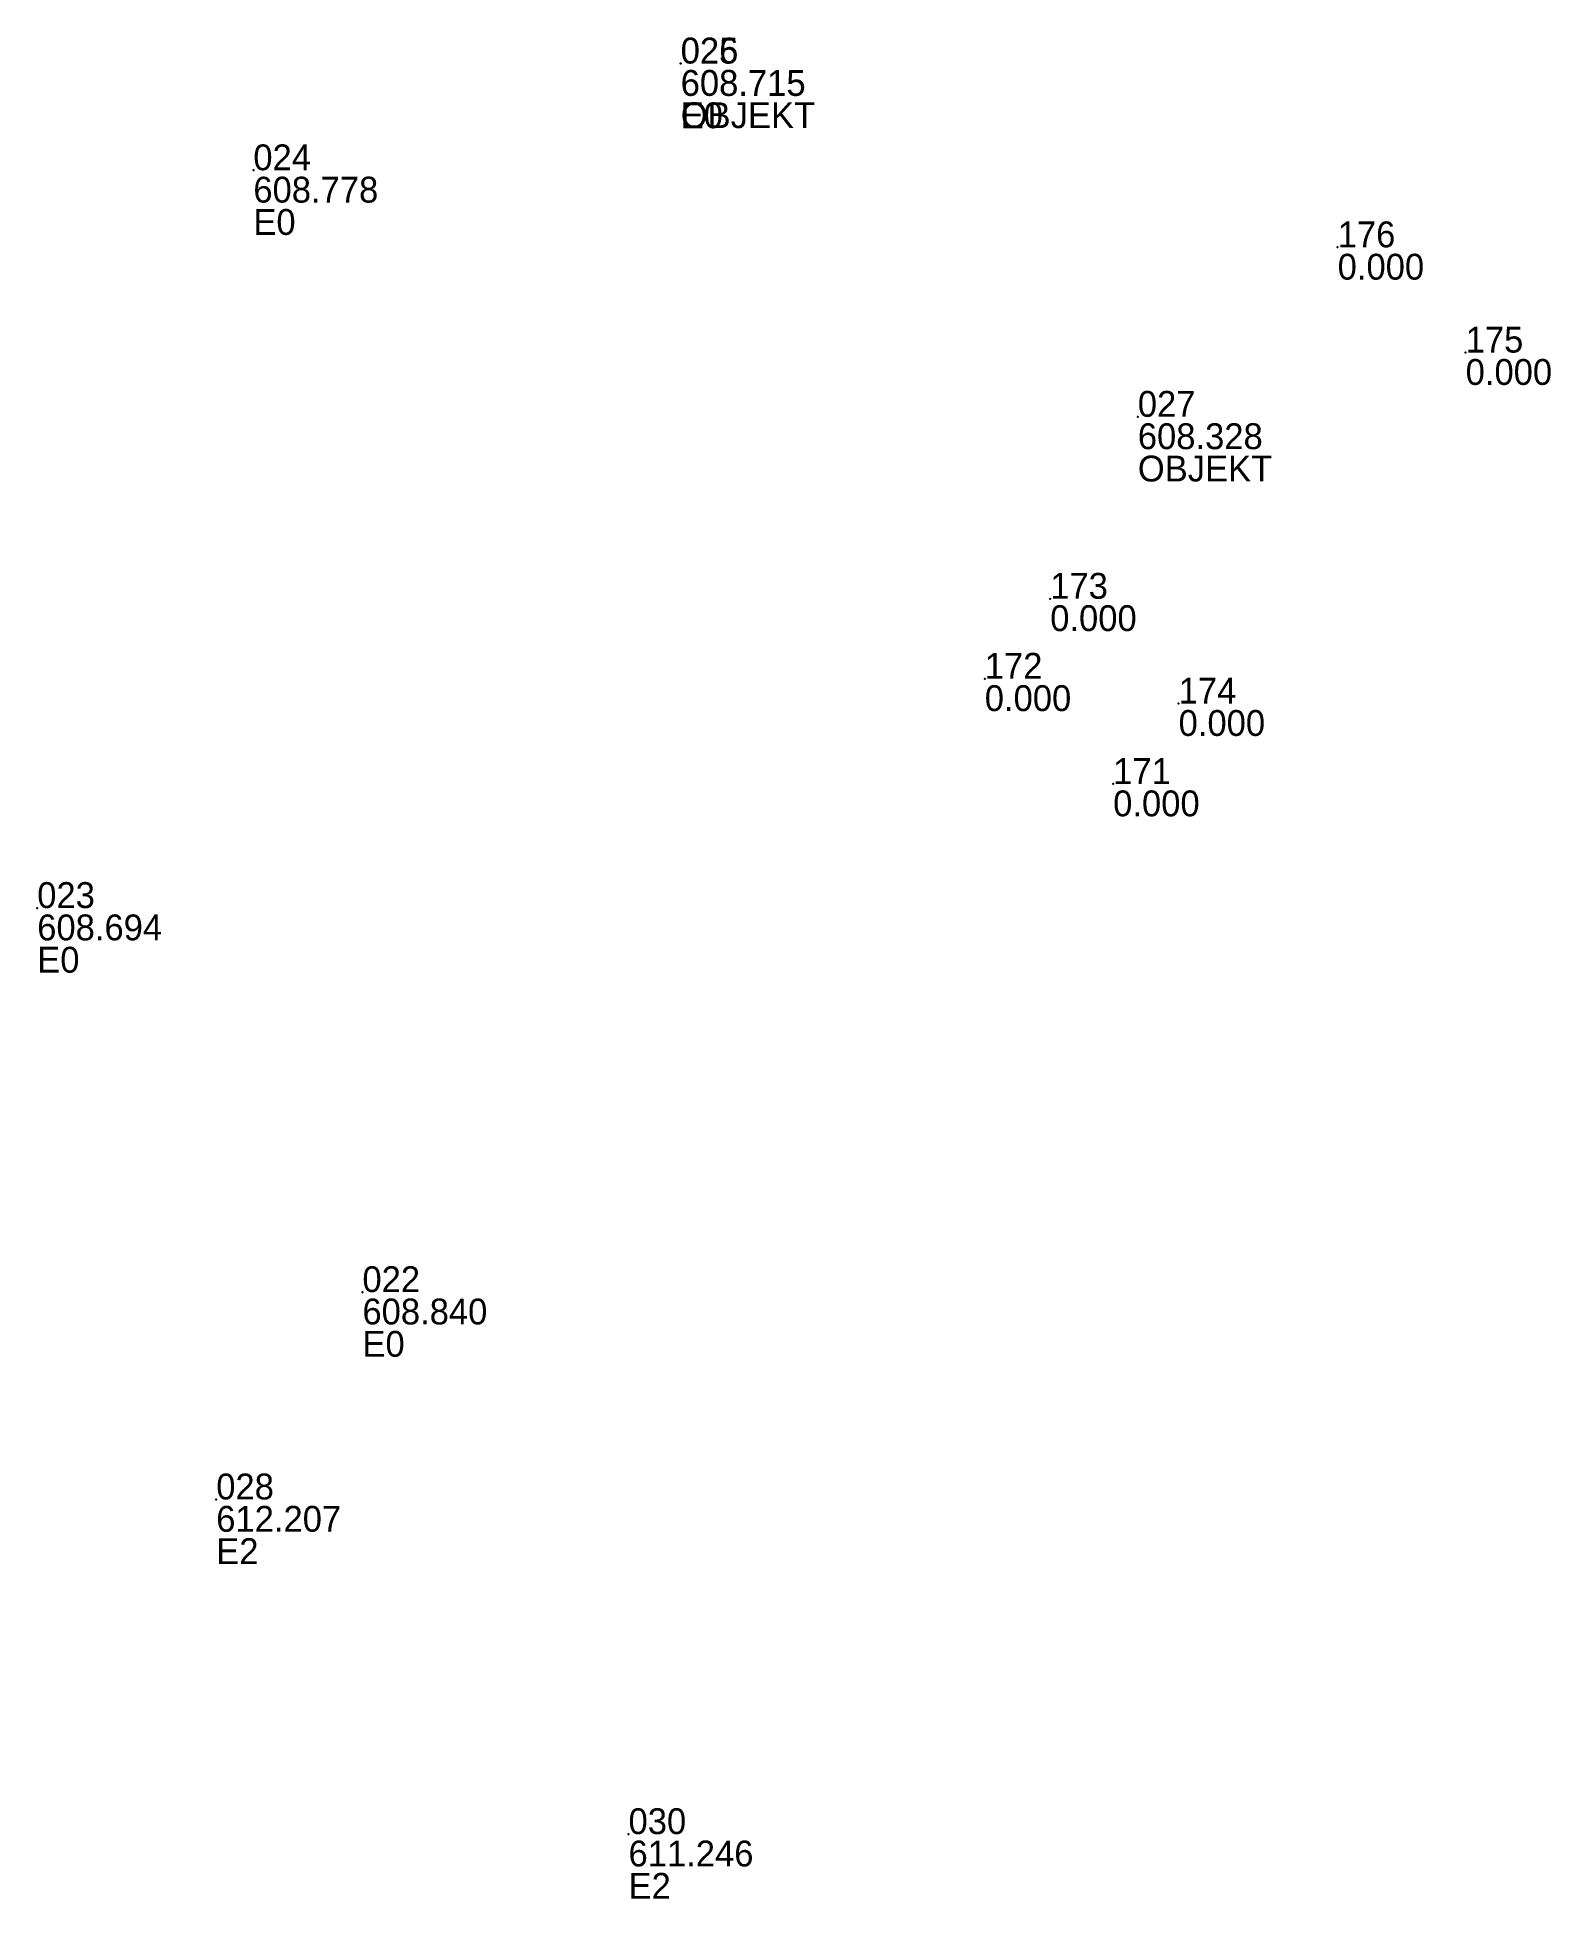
# Model space of a CAD drawing. Header units: metres. Extents: x 7512575.9 to 7512638.6, y 4691701.6 to 4691749.4.
# Drawn here: x 7512577.375 to 7512581.03, y 4691729.299 to 4691733.791 of the extents above; entities that cross this region are included whole.
import ezdxf

# ---------------------------------------------------------------- set-up
doc = ezdxf.new("R2010")
doc.units = ezdxf.units.M
doc.header["$PDSIZE"] = 0.935993
doc.layers.get('0').update_dxf_attribs({"color": 8})
for name, color, linetype in [('PNTDESC', 1, 'Continuous'), ('PNTELEV', 2, 'Continuous'), ('PNTNO', 3, 'Continuous')]:
    doc.layers.add(name, color=color, linetype=linetype)

msp = doc.modelspace()

# ---------------------------------------------------------------- texts
at = {"layer": 'PNTDESC', "color": 8}
for s, p in [('OBJEKT', (7512578.92898, 4691733.5716)), ('E0', (7512578.928742, 4691733.57137)), ('E0', (7512577.897107, 4691733.313924)), ('OBJEKT', (7512580.032519, 4691732.718983)), ('E0', (7512577.375297, 4691731.533743)), ('E0', (7512578.16047, 4691730.6069)), ('E2', (7512577.807539, 4691730.106689)), ('E2', (7512578.802931, 4691729.29909))]:
    msp.add_text(s, height=0.0624, dxfattribs=at).set_placement(p)
at = {"layer": 'PNTELEV'}
for s, p in [('608.715', (7512578.928742, 4691733.649369)), ('608.715', (7512578.92898, 4691733.6496)), ('608.778', (7512577.897107, 4691733.391923)), ('0.000', (7512580.515, 4691733.206001)), ('0.000', (7512580.824, 4691732.952001)), ('608.328', (7512580.032519, 4691732.796982)), ('0.000', (7512579.821, 4691732.358001)), ('0.000', (7512579.663, 4691732.165001)), ('0.000', (7512580.131, 4691732.105001)), ('0.000', (7512579.973, 4691731.911001)), ('608.694', (7512577.375297, 4691731.611743)), ('608.840', (7512578.16047, 4691730.684899)), ('612.207', (7512577.807539, 4691730.184688)), ('611.246', (7512578.802931, 4691729.377089))]:
    msp.add_text(s, height=0.0624, dxfattribs=at).set_placement(p)
at = {"layer": 'PNTNO', "color": 8}
for s, p in [('025', (7512578.928742, 4691733.727369)), ('026', (7512578.92898, 4691733.727599)), ('024', (7512577.897107, 4691733.469923)), ('176', (7512580.515, 4691733.284)), ('175', (7512580.824, 4691733.03)), ('027', (7512580.032519, 4691732.874982)), ('173', (7512579.821, 4691732.436)), ('172', (7512579.663, 4691732.243)), ('174', (7512580.131, 4691732.183)), ('171', (7512579.973, 4691731.989)), ('023', (7512577.375297, 4691731.689742)), ('022', (7512578.16047, 4691730.762898)), ('028', (7512577.807539, 4691730.262688)), ('030', (7512578.802931, 4691729.455089))]:
    msp.add_text(s, height=0.0624, dxfattribs=at).set_placement(p)

# ---------------------------------------------------------------- linework, layer by layer
for p in [(7512578.928742, 4691733.727369, 608.715167), (7512578.92898, 4691733.727599, 608.714836), (7512577.897107, 4691733.469923, 608.778445), (7512580.515, 4691733.284), (7512580.824, 4691733.03), (7512580.032519, 4691732.874982, 608.32848), (7512579.821, 4691732.436), (7512579.663, 4691732.243), (7512580.131, 4691732.183), (7512579.973, 4691731.989), (7512577.375297, 4691731.689742, 608.693588), (7512578.16047, 4691730.762898, 608.840353), (7512577.807539, 4691730.262688, 612.207495), (7512578.802931, 4691729.455089, 611.246107)]:
    msp.add_point(p)

msp.set_redraw_order([(e.dxf.handle, doc.entitydb.next_handle()) for e in msp.query("TEXT MTEXT ATTDEF DIMENSION ARC_DIMENSION")])  # texts and dimensions are drawn at this point

doc.saveas('drawing.dxf')
